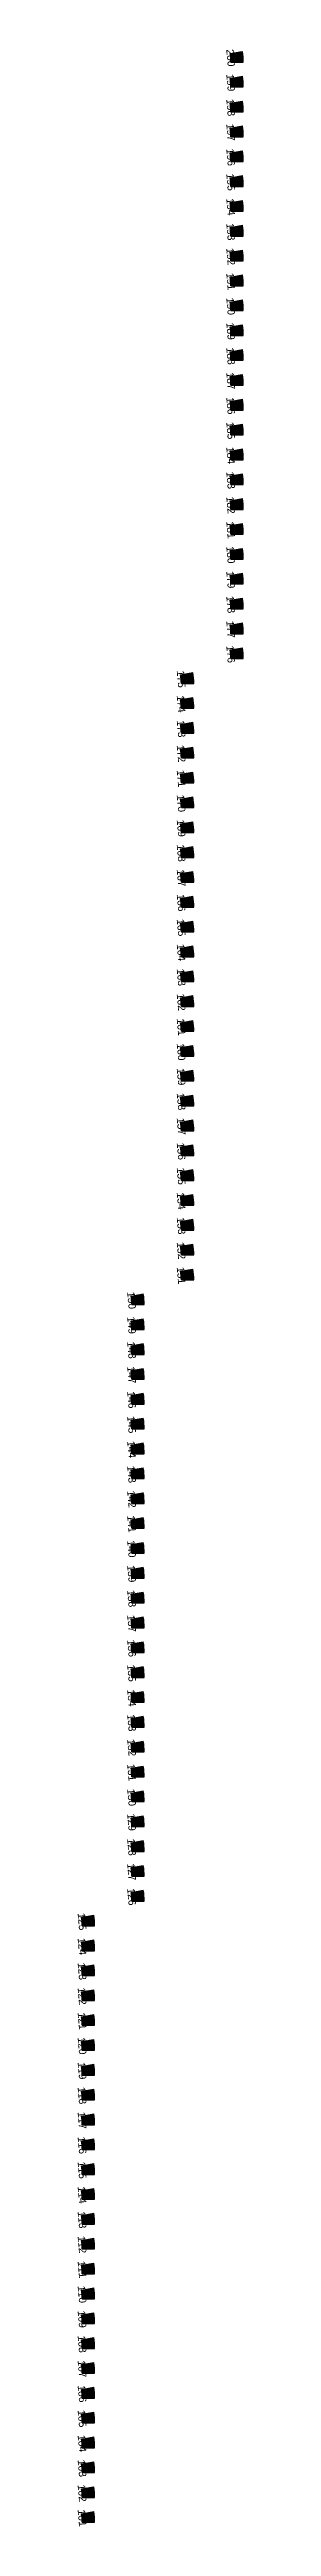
# Model space of a CAD drawing. Extents: x 19 to 246, y 10 to 2565.
# Drawn here: x 119 to 186, y 1018 to 2015 of the extents above; entities that cross this region are included whole.
import ezdxf
from ezdxf.enums import TextEntityAlignment as Align

# ---------------------------------------------------------------- set-up
doc = ezdxf.new("R2010")
doc.units = 0
doc.layers.add('paleta', color=255, linetype='CONTINUOUS')
doc.styles.get("Standard").update_dxf_attribs({"font": 'arial.ttf'})

msp = doc.modelspace()

# ---------------------------------------------------------------- texts
at = {"layer": 'letras', "color": 1}
for s, p in [('200', (180.92, 2011.74)), ('199', (180.92, 2001.74)), ('198', (180.92, 1991.74)), ('197', (180.92, 1981.74)), ('196', (180.92, 1971.74)), ('195', (180.92, 1961.74)), ('194', (180.92, 1951.74)), ('193', (180.92, 1941.74)), ('192', (180.92, 1931.74)), ('191', (180.92, 1921.74)), ('190', (180.92, 1911.74)), ('189', (180.92, 1901.74)), ('188', (180.92, 1891.74)), ('187', (180.92, 1881.74)), ('186', (180.92, 1871.74)), ('185', (180.92, 1861.74)), ('184', (180.92, 1851.74)), ('183', (180.92, 1841.74)), ('182', (180.92, 1831.74)), ('181', (180.92, 1821.74)), ('180', (180.92, 1811.74)), ('179', (180.92, 1801.74)), ('178', (180.92, 1791.74)), ('177', (180.92, 1781.74)), ('176', (180.92, 1771.74)), ('175', (160.92, 1761.74)), ('174', (160.92, 1751.74)), ('173', (160.92, 1741.74)), ('172', (160.92, 1731.74)), ('171', (160.92, 1721.74)), ('170', (160.92, 1711.74)), ('169', (160.92, 1701.74)), ('168', (160.92, 1691.74)), ('167', (160.92, 1681.74)), ('166', (160.92, 1671.74)), ('165', (160.92, 1661.74)), ('164', (160.92, 1651.74)), ('163', (160.92, 1641.74)), ('162', (160.92, 1631.74)), ('161', (160.92, 1621.74)), ('160', (160.92, 1611.74)), ('159', (160.92, 1601.74)), ('158', (160.92, 1591.74)), ('157', (160.92, 1581.74)), ('156', (160.92, 1571.74)), ('155', (160.92, 1561.74)), ('154', (160.92, 1551.74)), ('153', (160.92, 1541.74)), ('152', (160.92, 1531.74)), ('151', (160.92, 1521.74)), ('150', (140.92, 1511.74)), ('149', (140.92, 1501.74)), ('148', (140.92, 1491.74)), ('147', (140.92, 1481.74)), ('146', (140.92, 1471.74)), ('145', (140.92, 1461.74)), ('144', (140.92, 1451.74)), ('143', (140.92, 1441.74)), ('142', (140.92, 1431.74)), ('141', (140.92, 1421.74)), ('140', (140.92, 1411.74)), ('139', (140.92, 1401.74)), ('138', (140.92, 1391.74)), ('137', (140.92, 1381.74)), ('136', (140.92, 1371.74)), ('135', (140.92, 1361.74)), ('134', (140.92, 1351.74)), ('133', (140.92, 1341.74)), ('132', (140.92, 1331.74)), ('131', (140.92, 1321.74)), ('130', (140.92, 1311.74)), ('129', (140.92, 1301.74)), ('128', (140.92, 1291.74)), ('127', (140.92, 1281.74)), ('126', (140.92, 1271.74)), ('125', (120.92, 1261.74)), ('124', (120.92, 1251.74)), ('123', (120.92, 1241.74)), ('122', (120.92, 1231.74)), ('121', (120.92, 1221.74)), ('120', (120.92, 1211.74)), ('119', (120.92, 1201.74)), ('118', (120.92, 1191.74)), ('117', (120.92, 1181.74)), ('116', (120.92, 1171.74)), ('115', (120.92, 1161.74)), ('114', (120.92, 1151.74)), ('113', (120.92, 1141.74)), ('112', (120.92, 1131.74)), ('111', (120.92, 1121.74)), ('110', (120.92, 1111.74)), ('109', (120.92, 1101.74)), ('108', (120.92, 1091.74)), ('107', (120.92, 1081.74)), ('106', (120.92, 1071.74)), ('105', (120.92, 1061.74)), ('104', (120.92, 1051.74)), ('103', (120.92, 1041.74)), ('102', (120.92, 1031.74)), ('101', (120.92, 1021.74))]:
    msp.add_text(s, height=3, rotation=275, dxfattribs=at).set_placement(p, align=Align.MIDDLE_CENTER)

# ---------------------------------------------------------------- linework, layer by layer
at = {"layer": 'paleta', "color": 200}
for p, q in [((180.7, 2013.47), (185.62, 2014.34)), ((181, 2010), (186, 2010))]:
    msp.add_line(p, q, dxfattribs=at)
at = {"layer": 'paleta', "color": 199}
for p, q in [((180.7, 2003.47), (185.62, 2004.34)), ((181, 2000), (186, 2000))]:
    msp.add_line(p, q, dxfattribs=at)
at = {"layer": 'paleta', "color": 198}
for p, q in [((180.7, 1993.47), (185.62, 1994.34)), ((181, 1990), (186, 1990))]:
    msp.add_line(p, q, dxfattribs=at)
at = {"layer": 'paleta', "color": 197}
for p, q in [((180.7, 1983.47), (185.62, 1984.34)), ((181, 1980), (186, 1980))]:
    msp.add_line(p, q, dxfattribs=at)
at = {"layer": 'paleta', "color": 196}
for p, q in [((180.7, 1973.47), (185.62, 1974.34)), ((181, 1970), (186, 1970))]:
    msp.add_line(p, q, dxfattribs=at)
at = {"layer": 'paleta', "color": 195}
for p, q in [((180.7, 1963.47), (185.62, 1964.34)), ((181, 1960), (186, 1960))]:
    msp.add_line(p, q, dxfattribs=at)
at = {"layer": 'paleta', "color": 194}
for p, q in [((180.7, 1953.47), (185.62, 1954.34)), ((181, 1950), (186, 1950))]:
    msp.add_line(p, q, dxfattribs=at)
at = {"layer": 'paleta', "color": 193}
for p, q in [((180.7, 1943.47), (185.62, 1944.34)), ((181, 1940), (186, 1940))]:
    msp.add_line(p, q, dxfattribs=at)
at = {"layer": 'paleta', "color": 192}
for p, q in [((180.7, 1933.47), (185.62, 1934.34)), ((181, 1930), (186, 1930))]:
    msp.add_line(p, q, dxfattribs=at)
at = {"layer": 'paleta', "color": 191}
for p, q in [((180.7, 1923.47), (185.62, 1924.34)), ((181, 1920), (186, 1920))]:
    msp.add_line(p, q, dxfattribs=at)
at = {"layer": 'paleta', "color": 190}
for p, q in [((180.7, 1913.47), (185.62, 1914.34)), ((181, 1910), (186, 1910))]:
    msp.add_line(p, q, dxfattribs=at)
at = {"layer": 'paleta', "color": 189}
for p, q in [((180.7, 1903.47), (185.62, 1904.34)), ((181, 1900), (186, 1900))]:
    msp.add_line(p, q, dxfattribs=at)
at = {"layer": 'paleta', "color": 188}
for p, q in [((180.7, 1893.47), (185.62, 1894.34)), ((181, 1890), (186, 1890))]:
    msp.add_line(p, q, dxfattribs=at)
at = {"layer": 'paleta', "color": 187}
for p, q in [((180.7, 1883.47), (185.62, 1884.34)), ((181, 1880), (186, 1880))]:
    msp.add_line(p, q, dxfattribs=at)
at = {"layer": 'paleta', "color": 186}
for p, q in [((180.7, 1873.47), (185.62, 1874.34)), ((181, 1870), (186, 1870))]:
    msp.add_line(p, q, dxfattribs=at)
at = {"layer": 'paleta', "color": 185}
for p, q in [((180.7, 1863.47), (185.62, 1864.34)), ((181, 1860), (186, 1860))]:
    msp.add_line(p, q, dxfattribs=at)
at = {"layer": 'paleta', "color": 184}
for p, q in [((180.7, 1853.47), (185.62, 1854.34)), ((181, 1850), (186, 1850))]:
    msp.add_line(p, q, dxfattribs=at)
at = {"layer": 'paleta', "color": 183}
for p, q in [((180.7, 1843.47), (185.62, 1844.34)), ((181, 1840), (186, 1840))]:
    msp.add_line(p, q, dxfattribs=at)
at = {"layer": 'paleta', "color": 182}
for p, q in [((180.7, 1833.47), (185.62, 1834.34)), ((181, 1830), (186, 1830))]:
    msp.add_line(p, q, dxfattribs=at)
at = {"layer": 'paleta', "color": 181}
for p, q in [((180.7, 1823.47), (185.62, 1824.34)), ((181, 1820), (186, 1820))]:
    msp.add_line(p, q, dxfattribs=at)
at = {"layer": 'paleta', "color": 180}
for p, q in [((180.7, 1813.47), (185.62, 1814.34)), ((181, 1810), (186, 1810))]:
    msp.add_line(p, q, dxfattribs=at)
at = {"layer": 'paleta', "color": 179}
for p, q in [((180.7, 1803.47), (185.62, 1804.34)), ((181, 1800), (186, 1800))]:
    msp.add_line(p, q, dxfattribs=at)
at = {"layer": 'paleta', "color": 178}
for p, q in [((180.7, 1793.47), (185.62, 1794.34)), ((181, 1790), (186, 1790))]:
    msp.add_line(p, q, dxfattribs=at)
at = {"layer": 'paleta', "color": 177}
for p, q in [((180.7, 1783.47), (185.62, 1784.34)), ((181, 1780), (186, 1780))]:
    msp.add_line(p, q, dxfattribs=at)
at = {"layer": 'paleta', "color": 176}
for p, q in [((180.7, 1773.47), (185.62, 1774.34)), ((181, 1770), (186, 1770))]:
    msp.add_line(p, q, dxfattribs=at)
at = {"layer": 'paleta', "color": 175}
for p, q in [((160.7, 1763.47), (165.62, 1764.34)), ((161, 1760), (166, 1760))]:
    msp.add_line(p, q, dxfattribs=at)
at = {"layer": 'paleta', "color": 174}
for p, q in [((160.7, 1753.47), (165.62, 1754.34)), ((161, 1750), (166, 1750))]:
    msp.add_line(p, q, dxfattribs=at)
at = {"layer": 'paleta', "color": 173}
for p, q in [((160.7, 1743.47), (165.62, 1744.34)), ((161, 1740), (166, 1740))]:
    msp.add_line(p, q, dxfattribs=at)
at = {"layer": 'paleta', "color": 172}
for p, q in [((160.7, 1733.47), (165.62, 1734.34)), ((161, 1730), (166, 1730))]:
    msp.add_line(p, q, dxfattribs=at)
at = {"layer": 'paleta', "color": 171}
for p, q in [((160.7, 1723.47), (165.62, 1724.34)), ((161, 1720), (166, 1720))]:
    msp.add_line(p, q, dxfattribs=at)
at = {"layer": 'paleta', "color": 170}
for p, q in [((160.7, 1713.47), (165.62, 1714.34)), ((161, 1710), (166, 1710))]:
    msp.add_line(p, q, dxfattribs=at)
at = {"layer": 'paleta', "color": 169}
for p, q in [((160.7, 1703.47), (165.62, 1704.34)), ((161, 1700), (166, 1700))]:
    msp.add_line(p, q, dxfattribs=at)
at = {"layer": 'paleta', "color": 168}
for p, q in [((160.7, 1693.47), (165.62, 1694.34)), ((161, 1690), (166, 1690))]:
    msp.add_line(p, q, dxfattribs=at)
at = {"layer": 'paleta', "color": 167}
for p, q in [((160.7, 1683.47), (165.62, 1684.34)), ((161, 1680), (166, 1680))]:
    msp.add_line(p, q, dxfattribs=at)
at = {"layer": 'paleta', "color": 166}
for p, q in [((160.7, 1673.47), (165.62, 1674.34)), ((161, 1670), (166, 1670))]:
    msp.add_line(p, q, dxfattribs=at)
at = {"layer": 'paleta', "color": 165}
for p, q in [((160.7, 1663.47), (165.62, 1664.34)), ((161, 1660), (166, 1660))]:
    msp.add_line(p, q, dxfattribs=at)
at = {"layer": 'paleta', "color": 164}
for p, q in [((160.7, 1653.47), (165.62, 1654.34)), ((161, 1650), (166, 1650))]:
    msp.add_line(p, q, dxfattribs=at)
at = {"layer": 'paleta', "color": 163}
for p, q in [((160.7, 1643.47), (165.62, 1644.34)), ((161, 1640), (166, 1640))]:
    msp.add_line(p, q, dxfattribs=at)
at = {"layer": 'paleta', "color": 162}
for p, q in [((160.7, 1633.47), (165.62, 1634.34)), ((161, 1630), (166, 1630))]:
    msp.add_line(p, q, dxfattribs=at)
at = {"layer": 'paleta', "color": 161}
for p, q in [((160.7, 1623.47), (165.62, 1624.34)), ((161, 1620), (166, 1620))]:
    msp.add_line(p, q, dxfattribs=at)
at = {"layer": 'paleta', "color": 160}
for p, q in [((160.7, 1613.47), (165.62, 1614.34)), ((161, 1610), (166, 1610))]:
    msp.add_line(p, q, dxfattribs=at)
at = {"layer": 'paleta', "color": 159}
for p, q in [((160.7, 1603.47), (165.62, 1604.34)), ((161, 1600), (166, 1600))]:
    msp.add_line(p, q, dxfattribs=at)
at = {"layer": 'paleta', "color": 158}
for p, q in [((160.7, 1593.47), (165.62, 1594.34)), ((161, 1590), (166, 1590))]:
    msp.add_line(p, q, dxfattribs=at)
at = {"layer": 'paleta', "color": 157}
for p, q in [((160.7, 1583.47), (165.62, 1584.34)), ((161, 1580), (166, 1580))]:
    msp.add_line(p, q, dxfattribs=at)
at = {"layer": 'paleta', "color": 156}
for p, q in [((160.7, 1573.47), (165.62, 1574.34)), ((161, 1570), (166, 1570))]:
    msp.add_line(p, q, dxfattribs=at)
at = {"layer": 'paleta', "color": 155}
for p, q in [((160.7, 1563.47), (165.62, 1564.34)), ((161, 1560), (166, 1560))]:
    msp.add_line(p, q, dxfattribs=at)
at = {"layer": 'paleta', "color": 154}
for p, q in [((160.7, 1553.47), (165.62, 1554.34)), ((161, 1550), (166, 1550))]:
    msp.add_line(p, q, dxfattribs=at)
at = {"layer": 'paleta', "color": 153}
for p, q in [((160.7, 1543.47), (165.62, 1544.34)), ((161, 1540), (166, 1540))]:
    msp.add_line(p, q, dxfattribs=at)
at = {"layer": 'paleta', "color": 152}
for p, q in [((160.7, 1533.47), (165.62, 1534.34)), ((161, 1530), (166, 1530))]:
    msp.add_line(p, q, dxfattribs=at)
at = {"layer": 'paleta', "color": 151}
for p, q in [((160.7, 1523.47), (165.62, 1524.34)), ((161, 1520), (166, 1520))]:
    msp.add_line(p, q, dxfattribs=at)
at = {"layer": 'paleta', "color": 150}
for p, q in [((140.7, 1513.47), (145.62, 1514.34)), ((141, 1510), (146, 1510))]:
    msp.add_line(p, q, dxfattribs=at)
at = {"layer": 'paleta', "color": 149}
for p, q in [((140.7, 1503.47), (145.62, 1504.34)), ((141, 1500), (146, 1500))]:
    msp.add_line(p, q, dxfattribs=at)
at = {"layer": 'paleta', "color": 148}
for p, q in [((140.7, 1493.47), (145.62, 1494.34)), ((141, 1490), (146, 1490))]:
    msp.add_line(p, q, dxfattribs=at)
at = {"layer": 'paleta', "color": 147}
for p, q in [((140.7, 1483.47), (145.62, 1484.34)), ((141, 1480), (146, 1480))]:
    msp.add_line(p, q, dxfattribs=at)
at = {"layer": 'paleta', "color": 146}
for p, q in [((140.7, 1473.47), (145.62, 1474.34)), ((141, 1470), (146, 1470))]:
    msp.add_line(p, q, dxfattribs=at)
at = {"layer": 'paleta', "color": 145}
for p, q in [((140.7, 1463.47), (145.62, 1464.34)), ((141, 1460), (146, 1460))]:
    msp.add_line(p, q, dxfattribs=at)
at = {"layer": 'paleta', "color": 144}
for p, q in [((140.7, 1453.47), (145.62, 1454.34)), ((141, 1450), (146, 1450))]:
    msp.add_line(p, q, dxfattribs=at)
at = {"layer": 'paleta', "color": 143}
for p, q in [((140.7, 1443.47), (145.62, 1444.34)), ((141, 1440), (146, 1440))]:
    msp.add_line(p, q, dxfattribs=at)
at = {"layer": 'paleta', "color": 142}
for p, q in [((140.7, 1433.47), (145.62, 1434.34)), ((141, 1430), (146, 1430))]:
    msp.add_line(p, q, dxfattribs=at)
at = {"layer": 'paleta', "color": 141}
for p, q in [((140.7, 1423.47), (145.62, 1424.34)), ((141, 1420), (146, 1420))]:
    msp.add_line(p, q, dxfattribs=at)
at = {"layer": 'paleta', "color": 140}
for p, q in [((140.7, 1413.47), (145.62, 1414.34)), ((141, 1410), (146, 1410))]:
    msp.add_line(p, q, dxfattribs=at)
at = {"layer": 'paleta', "color": 139}
for p, q in [((140.7, 1403.47), (145.62, 1404.34)), ((141, 1400), (146, 1400))]:
    msp.add_line(p, q, dxfattribs=at)
at = {"layer": 'paleta', "color": 138}
for p, q in [((140.7, 1393.47), (145.62, 1394.34)), ((141, 1390), (146, 1390))]:
    msp.add_line(p, q, dxfattribs=at)
at = {"layer": 'paleta', "color": 137}
for p, q in [((140.7, 1383.47), (145.62, 1384.34)), ((141, 1380), (146, 1380))]:
    msp.add_line(p, q, dxfattribs=at)
at = {"layer": 'paleta', "color": 136}
for p, q in [((140.7, 1373.47), (145.62, 1374.34)), ((141, 1370), (146, 1370))]:
    msp.add_line(p, q, dxfattribs=at)
at = {"layer": 'paleta', "color": 135}
for p, q in [((140.7, 1363.47), (145.62, 1364.34)), ((141, 1360), (146, 1360))]:
    msp.add_line(p, q, dxfattribs=at)
at = {"layer": 'paleta', "color": 134}
for p, q in [((140.7, 1353.47), (145.62, 1354.34)), ((141, 1350), (146, 1350))]:
    msp.add_line(p, q, dxfattribs=at)
at = {"layer": 'paleta', "color": 133}
for p, q in [((140.7, 1343.47), (145.62, 1344.34)), ((141, 1340), (146, 1340))]:
    msp.add_line(p, q, dxfattribs=at)
at = {"layer": 'paleta', "color": 132}
for p, q in [((140.7, 1333.47), (145.62, 1334.34)), ((141, 1330), (146, 1330))]:
    msp.add_line(p, q, dxfattribs=at)
at = {"layer": 'paleta', "color": 131}
for p, q in [((140.7, 1323.47), (145.62, 1324.34)), ((141, 1320), (146, 1320))]:
    msp.add_line(p, q, dxfattribs=at)
at = {"layer": 'paleta', "color": 130}
for p, q in [((140.7, 1313.47), (145.62, 1314.34)), ((141, 1310), (146, 1310))]:
    msp.add_line(p, q, dxfattribs=at)
at = {"layer": 'paleta', "color": 129}
for p, q in [((140.7, 1303.47), (145.62, 1304.34)), ((141, 1300), (146, 1300))]:
    msp.add_line(p, q, dxfattribs=at)
at = {"layer": 'paleta', "color": 128}
for p, q in [((140.7, 1293.47), (145.62, 1294.34)), ((141, 1290), (146, 1290))]:
    msp.add_line(p, q, dxfattribs=at)
at = {"layer": 'paleta', "color": 127}
for p, q in [((140.7, 1283.47), (145.62, 1284.34)), ((141, 1280), (146, 1280))]:
    msp.add_line(p, q, dxfattribs=at)
at = {"layer": 'paleta', "color": 126}
for p, q in [((140.7, 1273.47), (145.62, 1274.34)), ((141, 1270), (146, 1270))]:
    msp.add_line(p, q, dxfattribs=at)
at = {"layer": 'paleta', "color": 125}
for p, q in [((120.7, 1263.47), (125.62, 1264.34)), ((121, 1260), (126, 1260))]:
    msp.add_line(p, q, dxfattribs=at)
at = {"layer": 'paleta', "color": 124}
for p, q in [((120.7, 1253.47), (125.62, 1254.34)), ((121, 1250), (126, 1250))]:
    msp.add_line(p, q, dxfattribs=at)
at = {"layer": 'paleta', "color": 123}
for p, q in [((120.7, 1243.47), (125.62, 1244.34)), ((121, 1240), (126, 1240))]:
    msp.add_line(p, q, dxfattribs=at)
at = {"layer": 'paleta', "color": 122}
for p, q in [((120.7, 1233.47), (125.62, 1234.34)), ((121, 1230), (126, 1230))]:
    msp.add_line(p, q, dxfattribs=at)
at = {"layer": 'paleta', "color": 121}
for p, q in [((120.7, 1223.47), (125.62, 1224.34)), ((121, 1220), (126, 1220))]:
    msp.add_line(p, q, dxfattribs=at)
at = {"layer": 'paleta', "color": 120}
for p, q in [((120.7, 1213.47), (125.62, 1214.34)), ((121, 1210), (126, 1210))]:
    msp.add_line(p, q, dxfattribs=at)
at = {"layer": 'paleta', "color": 119}
for p, q in [((120.7, 1203.47), (125.62, 1204.34)), ((121, 1200), (126, 1200))]:
    msp.add_line(p, q, dxfattribs=at)
at = {"layer": 'paleta', "color": 118}
for p, q in [((120.7, 1193.47), (125.62, 1194.34)), ((121, 1190), (126, 1190))]:
    msp.add_line(p, q, dxfattribs=at)
at = {"layer": 'paleta', "color": 117}
for p, q in [((120.7, 1183.47), (125.62, 1184.34)), ((121, 1180), (126, 1180))]:
    msp.add_line(p, q, dxfattribs=at)
at = {"layer": 'paleta', "color": 116}
for p, q in [((120.7, 1173.47), (125.62, 1174.34)), ((121, 1170), (126, 1170))]:
    msp.add_line(p, q, dxfattribs=at)
at = {"layer": 'paleta', "color": 115}
for p, q in [((120.7, 1163.47), (125.62, 1164.34)), ((121, 1160), (126, 1160))]:
    msp.add_line(p, q, dxfattribs=at)
at = {"layer": 'paleta', "color": 114}
for p, q in [((120.7, 1153.47), (125.62, 1154.34)), ((121, 1150), (126, 1150))]:
    msp.add_line(p, q, dxfattribs=at)
at = {"layer": 'paleta', "color": 113}
for p, q in [((120.7, 1143.47), (125.62, 1144.34)), ((121, 1140), (126, 1140))]:
    msp.add_line(p, q, dxfattribs=at)
at = {"layer": 'paleta', "color": 112}
for p, q in [((120.7, 1133.47), (125.62, 1134.34)), ((121, 1130), (126, 1130))]:
    msp.add_line(p, q, dxfattribs=at)
at = {"layer": 'paleta', "color": 111}
for p, q in [((120.7, 1123.47), (125.62, 1124.34)), ((121, 1120), (126, 1120))]:
    msp.add_line(p, q, dxfattribs=at)
at = {"layer": 'paleta', "color": 110}
for p, q in [((120.7, 1113.47), (125.62, 1114.34)), ((121, 1110), (126, 1110))]:
    msp.add_line(p, q, dxfattribs=at)
at = {"layer": 'paleta', "color": 109}
for p, q in [((120.7, 1103.47), (125.62, 1104.34)), ((121, 1100), (126, 1100))]:
    msp.add_line(p, q, dxfattribs=at)
at = {"layer": 'paleta', "color": 108}
for p, q in [((120.7, 1093.47), (125.62, 1094.34)), ((121, 1090), (126, 1090))]:
    msp.add_line(p, q, dxfattribs=at)
at = {"layer": 'paleta', "color": 107}
for p, q in [((120.7, 1083.47), (125.62, 1084.34)), ((121, 1080), (126, 1080))]:
    msp.add_line(p, q, dxfattribs=at)
at = {"layer": 'paleta', "color": 106}
for p, q in [((120.7, 1073.47), (125.62, 1074.34)), ((121, 1070), (126, 1070))]:
    msp.add_line(p, q, dxfattribs=at)
at = {"layer": 'paleta', "color": 105}
for p, q in [((120.7, 1063.47), (125.62, 1064.34)), ((121, 1060), (126, 1060))]:
    msp.add_line(p, q, dxfattribs=at)
at = {"layer": 'paleta', "color": 104}
for p, q in [((120.7, 1053.47), (125.62, 1054.34)), ((121, 1050), (126, 1050))]:
    msp.add_line(p, q, dxfattribs=at)
at = {"layer": 'paleta', "color": 103}
for p, q in [((120.7, 1043.47), (125.62, 1044.34)), ((121, 1040), (126, 1040))]:
    msp.add_line(p, q, dxfattribs=at)
at = {"layer": 'paleta', "color": 102}
for p, q in [((120.7, 1033.47), (125.62, 1034.34)), ((121, 1030), (126, 1030))]:
    msp.add_line(p, q, dxfattribs=at)
at = {"layer": 'paleta', "color": 101}
for p, q in [((120.7, 1023.47), (125.62, 1024.34)), ((121, 1020), (126, 1020))]:
    msp.add_line(p, q, dxfattribs=at)
at = {"layer": 'paleta', "color": 200}
for radius in [20, 20, 20.1, 20.2, 20.3, 20.4, 20.5, 20.6, 20.7, 20.8, 21, 21.1, 21.2, 21.3, 21.4, 21.5, 21.6, 21.7, 21.8, 22, 22.1, 22.2, 22.3, 22.4, 22.5, 22.6, 22.7, 22.8, 23, 23.1, 23.2, 23.3, 23.4, 23.5, 23.6, 23.7, 23.8, 24, 24.1, 24.2, 24.3, 24.4, 24.5, 24.6, 24.7, 24.8, 25]:
    msp.add_arc((161, 2010), radius, 360, 10, dxfattribs=at)
at = {"layer": 'paleta', "color": 199}
for radius in [20, 20, 20.1, 20.2, 20.3, 20.4, 20.5, 20.6, 20.7, 20.8, 21, 21.1, 21.2, 21.3, 21.4, 21.5, 21.6, 21.7, 21.8, 22, 22.1, 22.2, 22.3, 22.4, 22.5, 22.6, 22.7, 22.8, 23, 23.1, 23.2, 23.3, 23.4, 23.5, 23.6, 23.7, 23.8, 24, 24.1, 24.2, 24.3, 24.4, 24.5, 24.6, 24.7, 24.8, 25]:
    msp.add_arc((161, 2000), radius, 360, 10, dxfattribs=at)
at = {"layer": 'paleta', "color": 198}
for radius in [20, 20, 20.1, 20.2, 20.3, 20.4, 20.5, 20.6, 20.7, 20.8, 21, 21.1, 21.2, 21.3, 21.4, 21.5, 21.6, 21.7, 21.8, 22, 22.1, 22.2, 22.3, 22.4, 22.5, 22.6, 22.7, 22.8, 23, 23.1, 23.2, 23.3, 23.4, 23.5, 23.6, 23.7, 23.8, 24, 24.1, 24.2, 24.3, 24.4, 24.5, 24.6, 24.7, 24.8, 25]:
    msp.add_arc((161, 1990), radius, 360, 10, dxfattribs=at)
at = {"layer": 'paleta', "color": 197}
for radius in [20.2, 20.3, 20.4, 20.5, 20.6, 20.7, 20.8, 21, 21.1, 21.2, 21.3, 21.4, 21.5, 21.6, 21.7, 21.8, 22, 22.1, 22.2, 22.3, 22.4, 22.5, 22.6, 22.7, 22.8, 23, 23.1, 23.2, 23.3, 23.4, 23.5, 23.6, 23.7, 23.8, 24, 24.1, 24.2, 24.3, 24.4, 24.5, 24.6, 24.7, 24.8, 25, 20, 20, 20.1]:
    msp.add_arc((161, 1980), radius, 360, 10, dxfattribs=at)
at = {"layer": 'paleta', "color": 196}
for radius in [20.4, 20.5, 20.6, 20.7, 20.8, 21, 21.1, 21.2, 21.3, 21.4, 21.5, 21.6, 21.7, 21.8, 22, 22.1, 22.2, 22.3, 22.4, 22.5, 22.6, 22.7, 22.8, 23, 23.1, 23.2, 23.3, 23.4, 23.5, 23.6, 23.7, 23.8, 24, 24.1, 24.2, 24.3, 24.4, 24.5, 24.6, 24.7, 24.8, 25, 20, 20, 20.1, 20.2, 20.3]:
    msp.add_arc((161, 1970), radius, 360, 10, dxfattribs=at)
at = {"layer": 'paleta', "color": 195}
for radius in [20.6, 20.7, 20.8, 21, 21.1, 21.2, 21.3, 21.4, 21.5, 21.6, 21.7, 21.8, 22, 22.1, 22.2, 22.3, 22.4, 22.5, 22.6, 22.7, 22.8, 23, 23.1, 23.2, 23.3, 23.4, 23.5, 23.6, 23.7, 23.8, 24, 24.1, 24.2, 24.3, 24.4, 24.5, 24.6, 24.7, 24.8, 25, 20, 20, 20.1, 20.2, 20.3, 20.4, 20.5]:
    msp.add_arc((161, 1960), radius, 360, 10, dxfattribs=at)
at = {"layer": 'paleta', "color": 194}
for radius in [20.7, 20.8, 21, 21.1, 21.2, 21.3, 21.4, 21.5, 21.6, 21.7, 21.8, 22, 22.1, 22.2, 22.3, 22.4, 22.5, 22.6, 22.7, 22.8, 23, 23.1, 23.2, 23.3, 23.4, 23.5, 23.6, 23.7, 23.8, 24, 24.1, 24.2, 24.3, 24.4, 24.5, 24.6, 24.7, 24.8, 25, 20, 20, 20.1, 20.2, 20.3, 20.4, 20.5, 20.6]:
    msp.add_arc((161, 1950), radius, 360, 10, dxfattribs=at)
at = {"layer": 'paleta', "color": 193}
for radius in [21, 21.1, 21.2, 21.3, 21.4, 21.5, 21.6, 21.7, 21.8, 22, 22.1, 22.2, 22.3, 22.4, 22.5, 22.6, 22.7, 22.8, 23, 23.1, 23.2, 23.3, 23.4, 23.5, 23.6, 23.7, 23.8, 24, 24.1, 24.2, 24.3, 24.4, 24.5, 24.6, 24.7, 24.8, 25, 20, 20, 20.1, 20.2, 20.3, 20.4, 20.5, 20.6, 20.7, 20.8]:
    msp.add_arc((161, 1940), radius, 360, 10, dxfattribs=at)
at = {"layer": 'paleta', "color": 192}
for radius in [21.1, 21.2, 21.3, 21.4, 21.5, 21.6, 21.7, 21.8, 22, 22.1, 22.2, 22.3, 22.4, 22.5, 22.6, 22.7, 22.8, 23, 23.1, 23.2, 23.3, 23.4, 23.5, 23.6, 23.7, 23.8, 24, 24.1, 24.2, 24.3, 24.4, 24.5, 24.6, 24.7, 24.8, 25, 20, 20, 20.1, 20.2, 20.3, 20.4, 20.5, 20.6, 20.7, 20.8, 21]:
    msp.add_arc((161, 1930), radius, 360, 10, dxfattribs=at)
at = {"layer": 'paleta', "color": 191}
for radius in [21.3, 21.4, 21.5, 21.6, 21.7, 21.8, 22, 22.1, 22.2, 22.3, 22.4, 22.5, 22.6, 22.7, 22.8, 23, 23.1, 23.2, 23.3, 23.4, 23.5, 23.6, 23.7, 23.8, 24, 24.1, 24.2, 24.3, 24.4, 24.5, 24.6, 24.7, 24.8, 25, 20, 20, 20.1, 20.2, 20.3, 20.4, 20.5, 20.6, 20.7, 20.8, 21, 21.1, 21.2]:
    msp.add_arc((161, 1920), radius, 360, 10, dxfattribs=at)
at = {"layer": 'paleta', "color": 190}
for radius in [21.5, 21.6, 21.7, 21.8, 22, 22.1, 22.2, 22.3, 22.4, 22.5, 22.6, 22.7, 22.8, 23, 23.1, 23.2, 23.3, 23.4, 23.5, 23.6, 23.7, 23.8, 24, 24.1, 24.2, 24.3, 24.4, 24.5, 24.6, 24.7, 24.8, 25, 20, 20, 20.1, 20.2, 20.3, 20.4, 20.5, 20.6, 20.7, 20.8, 21, 21.1, 21.2, 21.3, 21.4]:
    msp.add_arc((161, 1910), radius, 360, 10, dxfattribs=at)
at = {"layer": 'paleta', "color": 189}
for radius in [21.7, 21.8, 22, 22.1, 22.2, 22.3, 22.4, 22.5, 22.6, 22.7, 22.8, 23, 23.1, 23.2, 23.3, 23.4, 23.5, 23.6, 23.7, 23.8, 24, 24.1, 24.2, 24.3, 24.4, 24.5, 24.6, 24.7, 24.8, 25, 20, 20, 20.1, 20.2, 20.3, 20.4, 20.5, 20.6, 20.7, 20.8, 21, 21.1, 21.2, 21.3, 21.4, 21.5, 21.6]:
    msp.add_arc((161, 1900), radius, 360, 10, dxfattribs=at)
at = {"layer": 'paleta', "color": 188}
for radius in [22, 22.1, 22.2, 22.3, 22.4, 22.5, 22.6, 22.7, 22.8, 23, 23.1, 23.2, 23.3, 23.4, 23.5, 23.6, 23.7, 23.8, 24, 24.1, 24.2, 24.3, 24.4, 24.5, 24.6, 24.7, 24.8, 25, 20, 20, 20.1, 20.2, 20.3, 20.4, 20.5, 20.6, 20.7, 20.8, 21, 21.1, 21.2, 21.3, 21.4, 21.5, 21.6, 21.7, 21.8]:
    msp.add_arc((161, 1890), radius, 360, 10, dxfattribs=at)
at = {"layer": 'paleta', "color": 187}
for radius in [22.1, 22.2, 22.3, 22.4, 22.5, 22.6, 22.7, 22.8, 23, 23.1, 23.2, 23.3, 23.4, 23.5, 23.6, 23.7, 23.8, 24, 24.1, 24.2, 24.3, 24.4, 24.5, 24.6, 24.7, 24.8, 25, 20, 20, 20.1, 20.2, 20.3, 20.4, 20.5, 20.6, 20.7, 20.8, 21, 21.1, 21.2, 21.3, 21.4, 21.5, 21.6, 21.7, 21.8, 22]:
    msp.add_arc((161, 1880), radius, 360, 10, dxfattribs=at)
at = {"layer": 'paleta', "color": 186}
for radius in [22.3, 22.4, 22.5, 22.6, 22.7, 22.8, 23, 23.1, 23.2, 23.3, 23.4, 23.5, 23.6, 23.7, 23.8, 24, 24.1, 24.2, 24.3, 24.4, 24.5, 24.6, 24.7, 24.8, 25, 20, 20, 20.1, 20.2, 20.3, 20.4, 20.5, 20.6, 20.7, 20.8, 21, 21.1, 21.2, 21.3, 21.4, 21.5, 21.6, 21.7, 21.8, 22, 22.1, 22.2]:
    msp.add_arc((161, 1870), radius, 360, 10, dxfattribs=at)
at = {"layer": 'paleta', "color": 185}
for radius in [22.4, 22.5, 22.6, 22.7, 22.8, 23, 23.1, 23.2, 23.3, 23.4, 23.5, 23.6, 23.7, 23.8, 24, 24.1, 24.2, 24.3, 24.4, 24.5, 24.6, 24.7, 24.8, 25, 20, 20, 20.1, 20.2, 20.3, 20.4, 20.5, 20.6, 20.7, 20.8, 21, 21.1, 21.2, 21.3, 21.4, 21.5, 21.6, 21.7, 21.8, 22, 22.1, 22.2, 22.3]:
    msp.add_arc((161, 1860), radius, 360, 10, dxfattribs=at)
at = {"layer": 'paleta', "color": 184}
for radius in [22.6, 22.7, 22.8, 23, 23.1, 23.2, 23.3, 23.4, 23.5, 23.6, 23.7, 23.8, 24, 24.1, 24.2, 24.3, 24.4, 24.5, 24.6, 24.7, 24.8, 25, 20, 20, 20.1, 20.2, 20.3, 20.4, 20.5, 20.6, 20.7, 20.8, 21, 21.1, 21.2, 21.3, 21.4, 21.5, 21.6, 21.7, 21.8, 22, 22.1, 22.2, 22.3, 22.4, 22.5]:
    msp.add_arc((161, 1850), radius, 360, 10, dxfattribs=at)
at = {"layer": 'paleta', "color": 183}
for radius in [22.8, 23, 23.1, 23.2, 23.3, 23.4, 23.5, 23.6, 23.7, 23.8, 24, 24.1, 24.2, 24.3, 24.4, 24.5, 24.6, 24.7, 24.8, 25, 20, 20, 20.1, 20.2, 20.3, 20.4, 20.5, 20.6, 20.7, 20.8, 21, 21.1, 21.2, 21.3, 21.4, 21.5, 21.6, 21.7, 21.8, 22, 22.1, 22.2, 22.3, 22.4, 22.5, 22.6, 22.7]:
    msp.add_arc((161, 1840), radius, 360, 10, dxfattribs=at)
at = {"layer": 'paleta', "color": 182}
for radius in [23, 23.1, 23.2, 23.3, 23.4, 23.5, 23.6, 23.7, 23.8, 24, 24.1, 24.2, 24.3, 24.4, 24.5, 24.6, 24.7, 24.8, 25, 20, 20, 20.1, 20.2, 20.3, 20.4, 20.5, 20.6, 20.7, 20.8, 21, 21.1, 21.2, 21.3, 21.4, 21.5, 21.6, 21.7, 21.8, 22, 22.1, 22.2, 22.3, 22.4, 22.5, 22.6, 22.7, 22.8]:
    msp.add_arc((161, 1830), radius, 360, 10, dxfattribs=at)
at = {"layer": 'paleta', "color": 181}
for radius in [23.2, 23.3, 23.4, 23.5, 23.6, 23.7, 23.8, 24, 24.1, 24.2, 24.3, 24.4, 24.5, 24.6, 24.7, 24.8, 25, 20, 20, 20.1, 20.2, 20.3, 20.4, 20.5, 20.6, 20.7, 20.8, 21, 21.1, 21.2, 21.3, 21.4, 21.5, 21.6, 21.7, 21.8, 22, 22.1, 22.2, 22.3, 22.4, 22.5, 22.6, 22.7, 22.8, 23, 23.1]:
    msp.add_arc((161, 1820), radius, 360, 10, dxfattribs=at)
at = {"layer": 'paleta', "color": 180}
for radius in [23.4, 23.5, 23.6, 23.7, 23.8, 24, 24.1, 24.2, 24.3, 24.4, 24.5, 24.6, 24.7, 24.8, 25, 20, 20, 20.1, 20.2, 20.3, 20.4, 20.5, 20.6, 20.7, 20.8, 21, 21.1, 21.2, 21.3, 21.4, 21.5, 21.6, 21.7, 21.8, 22, 22.1, 22.2, 22.3, 22.4, 22.5, 22.6, 22.7, 22.8, 23, 23.1, 23.2, 23.3]:
    msp.add_arc((161, 1810), radius, 360, 10, dxfattribs=at)
at = {"layer": 'paleta', "color": 179}
for radius in [23.6, 23.7, 23.8, 24, 24.1, 24.2, 24.3, 24.4, 24.5, 24.6, 24.7, 24.8, 25, 20, 20, 20.1, 20.2, 20.3, 20.4, 20.5, 20.6, 20.7, 20.8, 21, 21.1, 21.2, 21.3, 21.4, 21.5, 21.6, 21.7, 21.8, 22, 22.1, 22.2, 22.3, 22.4, 22.5, 22.6, 22.7, 22.8, 23, 23.1, 23.2, 23.3, 23.4, 23.5]:
    msp.add_arc((161, 1800), radius, 360, 10, dxfattribs=at)
at = {"layer": 'paleta', "color": 178}
for radius in [23.8, 24, 24.1, 24.2, 24.3, 24.4, 24.5, 24.6, 24.7, 24.8, 25, 20, 20, 20.1, 20.2, 20.3, 20.4, 20.5, 20.6, 20.7, 20.8, 21, 21.1, 21.2, 21.3, 21.4, 21.5, 21.6, 21.7, 21.8, 22, 22.1, 22.2, 22.3, 22.4, 22.5, 22.6, 22.7, 22.8, 23, 23.1, 23.2, 23.3, 23.4, 23.5, 23.6, 23.7]:
    msp.add_arc((161, 1790), radius, 360, 10, dxfattribs=at)
at = {"layer": 'paleta', "color": 177}
for radius in [24, 24.1, 24.2, 24.3, 24.4, 24.5, 24.6, 24.7, 24.8, 25, 20, 20, 20.1, 20.2, 20.3, 20.4, 20.5, 20.6, 20.7, 20.8, 21, 21.1, 21.2, 21.3, 21.4, 21.5, 21.6, 21.7, 21.8, 22, 22.1, 22.2, 22.3, 22.4, 22.5, 22.6, 22.7, 22.8, 23, 23.1, 23.2, 23.3, 23.4, 23.5, 23.6, 23.7, 23.8]:
    msp.add_arc((161, 1780), radius, 360, 10, dxfattribs=at)
at = {"layer": 'paleta', "color": 176}
for radius in [24.1, 24.2, 24.3, 24.4, 24.5, 24.6, 24.7, 24.8, 25, 20, 20, 20.1, 20.2, 20.3, 20.4, 20.5, 20.6, 20.7, 20.8, 21, 21.1, 21.2, 21.3, 21.4, 21.5, 21.6, 21.7, 21.8, 22, 22.1, 22.2, 22.3, 22.4, 22.5, 22.6, 22.7, 22.8, 23, 23.1, 23.2, 23.3, 23.4, 23.5, 23.6, 23.7, 23.8, 24]:
    msp.add_arc((161, 1770), radius, 360, 10, dxfattribs=at)
at = {"layer": 'paleta', "color": 175}
for radius in [24.3, 24.4, 24.5, 24.6, 24.7, 24.8, 25, 20, 20, 20.1, 20.2, 20.3, 20.4, 20.5, 20.6, 20.7, 20.8, 21, 21.1, 21.2, 21.3, 21.4, 21.5, 21.6, 21.7, 21.8, 22, 22.1, 22.2, 22.3, 22.4, 22.5, 22.6, 22.7, 22.8, 23, 23.1, 23.2, 23.3, 23.4, 23.5, 23.6, 23.7, 23.8, 24, 24.1, 24.2]:
    msp.add_arc((141, 1760), radius, 360, 10, dxfattribs=at)
at = {"layer": 'paleta', "color": 174}
for radius in [24.5, 24.6, 24.7, 24.8, 25, 20, 20, 20.1, 20.2, 20.3, 20.4, 20.5, 20.6, 20.7, 20.8, 21, 21.1, 21.2, 21.3, 21.4, 21.5, 21.6, 21.7, 21.8, 22, 22.1, 22.2, 22.3, 22.4, 22.5, 22.6, 22.7, 22.8, 23, 23.1, 23.2, 23.3, 23.4, 23.5, 23.6, 23.7, 23.8, 24, 24.1, 24.2, 24.3, 24.4]:
    msp.add_arc((141, 1750), radius, 360, 10, dxfattribs=at)
at = {"layer": 'paleta', "color": 173}
for radius in [24.7, 24.8, 25, 20, 20, 20.1, 20.2, 20.3, 20.4, 20.5, 20.6, 20.7, 20.8, 21, 21.1, 21.2, 21.3, 21.4, 21.5, 21.6, 21.7, 21.8, 22, 22.1, 22.2, 22.3, 22.4, 22.5, 22.6, 22.7, 22.8, 23, 23.1, 23.2, 23.3, 23.4, 23.5, 23.6, 23.7, 23.8, 24, 24.1, 24.2, 24.3, 24.4, 24.5, 24.6]:
    msp.add_arc((141, 1740), radius, 360, 10, dxfattribs=at)
at = {"layer": 'paleta', "color": 172}
for radius in [25, 20, 20, 20.1, 20.2, 20.3, 20.4, 20.5, 20.6, 20.7, 20.8, 21, 21.1, 21.2, 21.3, 21.4, 21.5, 21.6, 21.7, 21.8, 22, 22.1, 22.2, 22.3, 22.4, 22.5, 22.6, 22.7, 22.8, 23, 23.1, 23.2, 23.3, 23.4, 23.5, 23.6, 23.7, 23.8, 24, 24.1, 24.2, 24.3, 24.4, 24.5, 24.6, 24.7, 24.8]:
    msp.add_arc((141, 1730), radius, 360, 10, dxfattribs=at)
at = {"layer": 'paleta', "color": 171}
for radius in [20, 20, 20.1, 20.2, 20.3, 20.4, 20.5, 20.6, 20.7, 20.8, 21, 21.1, 21.2, 21.3, 21.4, 21.5, 21.6, 21.7, 21.8, 22, 22.1, 22.2, 22.3, 22.4, 22.5, 22.6, 22.7, 22.8, 23, 23.1, 23.2, 23.3, 23.4, 23.5, 23.6, 23.7, 23.8, 24, 24.1, 24.2, 24.3, 24.4, 24.5, 24.6, 24.7, 24.8, 25]:
    msp.add_arc((141, 1720), radius, 360, 10, dxfattribs=at)
at = {"layer": 'paleta', "color": 170}
for radius in [20, 20, 20.1, 20.2, 20.3, 20.4, 20.5, 20.6, 20.7, 20.8, 21, 21.1, 21.2, 21.3, 21.4, 21.5, 21.6, 21.7, 21.8, 22, 22.1, 22.2, 22.3, 22.4, 22.5, 22.6, 22.7, 22.8, 23, 23.1, 23.2, 23.3, 23.4, 23.5, 23.6, 23.7, 23.8, 24, 24.1, 24.2, 24.3, 24.4, 24.5, 24.6, 24.7, 24.8, 25]:
    msp.add_arc((141, 1710), radius, 360, 10, dxfattribs=at)
at = {"layer": 'paleta', "color": 169}
for radius in [20, 20, 20.1, 20.2, 20.3, 20.4, 20.5, 20.6, 20.7, 20.8, 21, 21.1, 21.2, 21.3, 21.4, 21.5, 21.6, 21.7, 21.8, 22, 22.1, 22.2, 22.3, 22.4, 22.5, 22.6, 22.7, 22.8, 23, 23.1, 23.2, 23.3, 23.4, 23.5, 23.6, 23.7, 23.8, 24, 24.1, 24.2, 24.3, 24.4, 24.5, 24.6, 24.7, 24.8, 25]:
    msp.add_arc((141, 1700), radius, 360, 10, dxfattribs=at)
at = {"layer": 'paleta', "color": 168}
for radius in [20, 20, 20.1, 20.2, 20.3, 20.4, 20.5, 20.6, 20.7, 20.8, 21, 21.1, 21.2, 21.3, 21.4, 21.5, 21.6, 21.7, 21.8, 22, 22.1, 22.2, 22.3, 22.4, 22.5, 22.6, 22.7, 22.8, 23, 23.1, 23.2, 23.3, 23.4, 23.5, 23.6, 23.7, 23.8, 24, 24.1, 24.2, 24.3, 24.4, 24.5, 24.6, 24.7, 24.8, 25]:
    msp.add_arc((141, 1690), radius, 360, 10, dxfattribs=at)
at = {"layer": 'paleta', "color": 167}
for radius in [20, 20, 20.1, 20.2, 20.3, 20.4, 20.5, 20.6, 20.7, 20.8, 21, 21.1, 21.2, 21.3, 21.4, 21.5, 21.6, 21.7, 21.8, 22, 22.1, 22.2, 22.3, 22.4, 22.5, 22.6, 22.7, 22.8, 23, 23.1, 23.2, 23.3, 23.4, 23.5, 23.6, 23.7, 23.8, 24, 24.1, 24.2, 24.3, 24.4, 24.5, 24.6, 24.7, 24.8, 25]:
    msp.add_arc((141, 1680), radius, 360, 10, dxfattribs=at)
at = {"layer": 'paleta', "color": 166}
for radius in [20, 20, 20.1, 20.2, 20.3, 20.4, 20.5, 20.6, 20.7, 20.8, 21, 21.1, 21.2, 21.3, 21.4, 21.5, 21.6, 21.7, 21.8, 22, 22.1, 22.2, 22.3, 22.4, 22.5, 22.6, 22.7, 22.8, 23, 23.1, 23.2, 23.3, 23.4, 23.5, 23.6, 23.7, 23.8, 24, 24.1, 24.2, 24.3, 24.4, 24.5, 24.6, 24.7, 24.8, 25]:
    msp.add_arc((141, 1670), radius, 360, 10, dxfattribs=at)
at = {"layer": 'paleta', "color": 165}
for radius in [20, 20, 20.1, 20.2, 20.3, 20.4, 20.5, 20.6, 20.7, 20.8, 21, 21.1, 21.2, 21.3, 21.4, 21.5, 21.6, 21.7, 21.8, 22, 22.1, 22.2, 22.3, 22.4, 22.5, 22.6, 22.7, 22.8, 23, 23.1, 23.2, 23.3, 23.4, 23.5, 23.6, 23.7, 23.8, 24, 24.1, 24.2, 24.3, 24.4, 24.5, 24.6, 24.7, 24.8, 25]:
    msp.add_arc((141, 1660), radius, 360, 10, dxfattribs=at)
at = {"layer": 'paleta', "color": 164}
for radius in [20, 20, 20.1, 20.2, 20.3, 20.4, 20.5, 20.6, 20.7, 20.8, 21, 21.1, 21.2, 21.3, 21.4, 21.5, 21.6, 21.7, 21.8, 22, 22.1, 22.2, 22.3, 22.4, 22.5, 22.6, 22.7, 22.8, 23, 23.1, 23.2, 23.3, 23.4, 23.5, 23.6, 23.7, 23.8, 24, 24.1, 24.2, 24.3, 24.4, 24.5, 24.6, 24.7, 24.8, 25]:
    msp.add_arc((141, 1650), radius, 360, 10, dxfattribs=at)
at = {"layer": 'paleta', "color": 163}
for radius in [20, 20, 20.1, 20.2, 20.3, 20.4, 20.5, 20.6, 20.7, 20.8, 21, 21.1, 21.2, 21.3, 21.4, 21.5, 21.6, 21.7, 21.8, 22, 22.1, 22.2, 22.3, 22.4, 22.5, 22.6, 22.7, 22.8, 23, 23.1, 23.2, 23.3, 23.4, 23.5, 23.6, 23.7, 23.8, 24, 24.1, 24.2, 24.3, 24.4, 24.5, 24.6, 24.7, 24.8, 25]:
    msp.add_arc((141, 1640), radius, 360, 10, dxfattribs=at)
at = {"layer": 'paleta', "color": 162}
for radius in [20, 20, 20.1, 20.2, 20.3, 20.4, 20.5, 20.6, 20.7, 20.8, 21, 21.1, 21.2, 21.3, 21.4, 21.5, 21.6, 21.7, 21.8, 22, 22.1, 22.2, 22.3, 22.4, 22.5, 22.6, 22.7, 22.8, 23, 23.1, 23.2, 23.3, 23.4, 23.5, 23.6, 23.7, 23.8, 24, 24.1, 24.2, 24.3, 24.4, 24.5, 24.6, 24.7, 24.8, 25]:
    msp.add_arc((141, 1630), radius, 360, 10, dxfattribs=at)
at = {"layer": 'paleta', "color": 161}
for radius in [20, 20, 20.1, 20.2, 20.3, 20.4, 20.5, 20.6, 20.7, 20.8, 21, 21.1, 21.2, 21.3, 21.4, 21.5, 21.6, 21.7, 21.8, 22, 22.1, 22.2, 22.3, 22.4, 22.5, 22.6, 22.7, 22.8, 23, 23.1, 23.2, 23.3, 23.4, 23.5, 23.6, 23.7, 23.8, 24, 24.1, 24.2, 24.3, 24.4, 24.5, 24.6, 24.7, 24.8, 25]:
    msp.add_arc((141, 1620), radius, 360, 10, dxfattribs=at)
at = {"layer": 'paleta', "color": 160}
for radius in [20, 20, 20.1, 20.2, 20.3, 20.4, 20.5, 20.6, 20.7, 20.8, 21, 21.1, 21.2, 21.3, 21.4, 21.5, 21.6, 21.7, 21.8, 22, 22.1, 22.2, 22.3, 22.4, 22.5, 22.6, 22.7, 22.8, 23, 23.1, 23.2, 23.3, 23.4, 23.5, 23.6, 23.7, 23.8, 24, 24.1, 24.2, 24.3, 24.4, 24.5, 24.6, 24.7, 24.8, 25]:
    msp.add_arc((141, 1610), radius, 360, 10, dxfattribs=at)
at = {"layer": 'paleta', "color": 159}
for radius in [20, 20, 20.1, 20.2, 20.3, 20.4, 20.5, 20.6, 20.7, 20.8, 21, 21.1, 21.2, 21.3, 21.4, 21.5, 21.6, 21.7, 21.8, 22, 22.1, 22.2, 22.3, 22.4, 22.5, 22.6, 22.7, 22.8, 23, 23.1, 23.2, 23.3, 23.4, 23.5, 23.6, 23.7, 23.8, 24, 24.1, 24.2, 24.3, 24.4, 24.5, 24.6, 24.7, 24.8, 25]:
    msp.add_arc((141, 1600), radius, 360, 10, dxfattribs=at)
at = {"layer": 'paleta', "color": 158}
for radius in [20, 20, 20.1, 20.2, 20.3, 20.4, 20.5, 20.6, 20.7, 20.8, 21, 21.1, 21.2, 21.3, 21.4, 21.5, 21.6, 21.7, 21.8, 22, 22.1, 22.2, 22.3, 22.4, 22.5, 22.6, 22.7, 22.8, 23, 23.1, 23.2, 23.3, 23.4, 23.5, 23.6, 23.7, 23.8, 24, 24.1, 24.2, 24.3, 24.4, 24.5, 24.6, 24.7, 24.8, 25]:
    msp.add_arc((141, 1590), radius, 360, 10, dxfattribs=at)
at = {"layer": 'paleta', "color": 157}
for radius in [20, 20, 20.1, 20.2, 20.3, 20.4, 20.5, 20.6, 20.7, 20.8, 21, 21.1, 21.2, 21.3, 21.4, 21.5, 21.6, 21.7, 21.8, 22, 22.1, 22.2, 22.3, 22.4, 22.5, 22.6, 22.7, 22.8, 23, 23.1, 23.2, 23.3, 23.4, 23.5, 23.6, 23.7, 23.8, 24, 24.1, 24.2, 24.3, 24.4, 24.5, 24.6, 24.7, 24.8, 25]:
    msp.add_arc((141, 1580), radius, 360, 10, dxfattribs=at)
at = {"layer": 'paleta', "color": 156}
for radius in [20, 20, 20.1, 20.2, 20.3, 20.4, 20.5, 20.6, 20.7, 20.8, 21, 21.1, 21.2, 21.3, 21.4, 21.5, 21.6, 21.7, 21.8, 22, 22.1, 22.2, 22.3, 22.4, 22.5, 22.6, 22.7, 22.8, 23, 23.1, 23.2, 23.3, 23.4, 23.5, 23.6, 23.7, 23.8, 24, 24.1, 24.2, 24.3, 24.4, 24.5, 24.6, 24.7, 24.8, 25]:
    msp.add_arc((141, 1570), radius, 360, 10, dxfattribs=at)
at = {"layer": 'paleta', "color": 155}
for radius in [20, 20, 20.1, 20.2, 20.3, 20.4, 20.5, 20.6, 20.7, 20.8, 21, 21.1, 21.2, 21.3, 21.4, 21.5, 21.6, 21.7, 21.8, 22, 22.1, 22.2, 22.3, 22.4, 22.5, 22.6, 22.7, 22.8, 23, 23.1, 23.2, 23.3, 23.4, 23.5, 23.6, 23.7, 23.8, 24, 24.1, 24.2, 24.3, 24.4, 24.5, 24.6, 24.7, 24.8, 25]:
    msp.add_arc((141, 1560), radius, 360, 10, dxfattribs=at)
at = {"layer": 'paleta', "color": 154}
for radius in [20, 20, 20.1, 20.2, 20.3, 20.4, 20.5, 20.6, 20.7, 20.8, 21, 21.1, 21.2, 21.3, 21.4, 21.5, 21.6, 21.7, 21.8, 22, 22.1, 22.2, 22.3, 22.4, 22.5, 22.6, 22.7, 22.8, 23, 23.1, 23.2, 23.3, 23.4, 23.5, 23.6, 23.7, 23.8, 24, 24.1, 24.2, 24.3, 24.4, 24.5, 24.6, 24.7, 24.8, 25]:
    msp.add_arc((141, 1550), radius, 360, 10, dxfattribs=at)
at = {"layer": 'paleta', "color": 153}
for radius in [20, 20, 20.1, 20.2, 20.3, 20.4, 20.5, 20.6, 20.7, 20.8, 21, 21.1, 21.2, 21.3, 21.4, 21.5, 21.6, 21.7, 21.8, 22, 22.1, 22.2, 22.3, 22.4, 22.5, 22.6, 22.7, 22.8, 23, 23.1, 23.2, 23.3, 23.4, 23.5, 23.6, 23.7, 23.8, 24, 24.1, 24.2, 24.3, 24.4, 24.5, 24.6, 24.7, 24.8, 25]:
    msp.add_arc((141, 1540), radius, 360, 10, dxfattribs=at)
at = {"layer": 'paleta', "color": 152}
for radius in [20, 20, 20.1, 20.2, 20.3, 20.4, 20.5, 20.6, 20.7, 20.8, 21, 21.1, 21.2, 21.3, 21.4, 21.5, 21.6, 21.7, 21.8, 22, 22.1, 22.2, 22.3, 22.4, 22.5, 22.6, 22.7, 22.8, 23, 23.1, 23.2, 23.3, 23.4, 23.5, 23.6, 23.7, 23.8, 24, 24.1, 24.2, 24.3, 24.4, 24.5, 24.6, 24.7, 24.8, 25]:
    msp.add_arc((141, 1530), radius, 360, 10, dxfattribs=at)
at = {"layer": 'paleta', "color": 151}
for radius in [20, 20, 20.1, 20.2, 20.3, 20.4, 20.5, 20.6, 20.7, 20.8, 21, 21.1, 21.2, 21.3, 21.4, 21.5, 21.6, 21.7, 21.8, 22, 22.1, 22.2, 22.3, 22.4, 22.5, 22.6, 22.7, 22.8, 23, 23.1, 23.2, 23.3, 23.4, 23.5, 23.6, 23.7, 23.8, 24, 24.1, 24.2, 24.3, 24.4, 24.5, 24.6, 24.7, 24.8, 25]:
    msp.add_arc((141, 1520), radius, 360, 10, dxfattribs=at)
at = {"layer": 'paleta', "color": 150}
for radius in [20, 20, 20.1, 20.2, 20.3, 20.4, 20.5, 20.6, 20.7, 20.8, 21, 21.1, 21.2, 21.3, 21.4, 21.5, 21.6, 21.7, 21.8, 22, 22.1, 22.2, 22.3, 22.4, 22.5, 22.6, 22.7, 22.8, 23, 23.1, 23.2, 23.3, 23.4, 23.5, 23.6, 23.7, 23.8, 24, 24.1, 24.2, 24.3, 24.4, 24.5, 24.6, 24.7, 24.8, 25]:
    msp.add_arc((121, 1510), radius, 360, 10, dxfattribs=at)
at = {"layer": 'paleta', "color": 149}
for radius in [20, 20, 20.1, 20.2, 20.3, 20.4, 20.5, 20.6, 20.7, 20.8, 21, 21.1, 21.2, 21.3, 21.4, 21.5, 21.6, 21.7, 21.8, 22, 22.1, 22.2, 22.3, 22.4, 22.5, 22.6, 22.7, 22.8, 23, 23.1, 23.2, 23.3, 23.4, 23.5, 23.6, 23.7, 23.8, 24, 24.1, 24.2, 24.3, 24.4, 24.5, 24.6, 24.7, 24.8, 25]:
    msp.add_arc((121, 1500), radius, 360, 10, dxfattribs=at)
at = {"layer": 'paleta', "color": 148}
for radius in [20, 20, 20.1, 20.2, 20.3, 20.4, 20.5, 20.6, 20.7, 20.8, 21, 21.1, 21.2, 21.3, 21.4, 21.5, 21.6, 21.7, 21.8, 22, 22.1, 22.2, 22.3, 22.4, 22.5, 22.6, 22.7, 22.8, 23, 23.1, 23.2, 23.3, 23.4, 23.5, 23.6, 23.7, 23.8, 24, 24.1, 24.2, 24.3, 24.4, 24.5, 24.6, 24.7, 24.8, 25]:
    msp.add_arc((121, 1490), radius, 360, 10, dxfattribs=at)
at = {"layer": 'paleta', "color": 147}
for radius in [20, 20, 20.1, 20.2, 20.3, 20.4, 20.5, 20.6, 20.7, 20.8, 21, 21.1, 21.2, 21.3, 21.4, 21.5, 21.6, 21.7, 21.8, 22, 22.1, 22.2, 22.3, 22.4, 22.5, 22.6, 22.7, 22.8, 23, 23.1, 23.2, 23.3, 23.4, 23.5, 23.6, 23.7, 23.8, 24, 24.1, 24.2, 24.3, 24.4, 24.5, 24.6, 24.7, 24.8, 25]:
    msp.add_arc((121, 1480), radius, 360, 10, dxfattribs=at)
at = {"layer": 'paleta', "color": 146}
for radius in [20, 20, 20.1, 20.2, 20.3, 20.4, 20.5, 20.6, 20.7, 20.8, 21, 21.1, 21.2, 21.3, 21.4, 21.5, 21.6, 21.7, 21.8, 22, 22.1, 22.2, 22.3, 22.4, 22.5, 22.6, 22.7, 22.8, 23, 23.1, 23.2, 23.3, 23.4, 23.5, 23.6, 23.7, 23.8, 24, 24.1, 24.2, 24.3, 24.4, 24.5, 24.6, 24.7, 24.8, 25]:
    msp.add_arc((121, 1470), radius, 360, 10, dxfattribs=at)
at = {"layer": 'paleta', "color": 145}
for radius in [20, 20, 20.1, 20.2, 20.3, 20.4, 20.5, 20.6, 20.7, 20.8, 21, 21.1, 21.2, 21.3, 21.4, 21.5, 21.6, 21.7, 21.8, 22, 22.1, 22.2, 22.3, 22.4, 22.5, 22.6, 22.7, 22.8, 23, 23.1, 23.2, 23.3, 23.4, 23.5, 23.6, 23.7, 23.8, 24, 24.1, 24.2, 24.3, 24.4, 24.5, 24.6, 24.7, 24.8, 25]:
    msp.add_arc((121, 1460), radius, 360, 10, dxfattribs=at)
at = {"layer": 'paleta', "color": 144}
for radius in [20, 20, 20.1, 20.2, 20.3, 20.4, 20.5, 20.6, 20.7, 20.8, 21, 21.1, 21.2, 21.3, 21.4, 21.5, 21.6, 21.7, 21.8, 22, 22.1, 22.2, 22.3, 22.4, 22.5, 22.6, 22.7, 22.8, 23, 23.1, 23.2, 23.3, 23.4, 23.5, 23.6, 23.7, 23.8, 24, 24.1, 24.2, 24.3, 24.4, 24.5, 24.6, 24.7, 24.8, 25]:
    msp.add_arc((121, 1450), radius, 360, 10, dxfattribs=at)
at = {"layer": 'paleta', "color": 143}
for radius in [20, 20, 20.1, 20.2, 20.3, 20.4, 20.5, 20.6, 20.7, 20.8, 21, 21.1, 21.2, 21.3, 21.4, 21.5, 21.6, 21.7, 21.8, 22, 22.1, 22.2, 22.3, 22.4, 22.5, 22.6, 22.7, 22.8, 23, 23.1, 23.2, 23.3, 23.4, 23.5, 23.6, 23.7, 23.8, 24, 24.1, 24.2, 24.3, 24.4, 24.5, 24.6, 24.7, 24.8, 25]:
    msp.add_arc((121, 1440), radius, 360, 10, dxfattribs=at)
at = {"layer": 'paleta', "color": 142}
for radius in [20, 20, 20.1, 20.2, 20.3, 20.4, 20.5, 20.6, 20.7, 20.8, 21, 21.1, 21.2, 21.3, 21.4, 21.5, 21.6, 21.7, 21.8, 22, 22.1, 22.2, 22.3, 22.4, 22.5, 22.6, 22.7, 22.8, 23, 23.1, 23.2, 23.3, 23.4, 23.5, 23.6, 23.7, 23.8, 24, 24.1, 24.2, 24.3, 24.4, 24.5, 24.6, 24.7, 24.8, 25]:
    msp.add_arc((121, 1430), radius, 360, 10, dxfattribs=at)
at = {"layer": 'paleta', "color": 141}
for radius in [20, 20, 20.1, 20.2, 20.3, 20.4, 20.5, 20.6, 20.7, 20.8, 21, 21.1, 21.2, 21.3, 21.4, 21.5, 21.6, 21.7, 21.8, 22, 22.1, 22.2, 22.3, 22.4, 22.5, 22.6, 22.7, 22.8, 23, 23.1, 23.2, 23.3, 23.4, 23.5, 23.6, 23.7, 23.8, 24, 24.1, 24.2, 24.3, 24.4, 24.5, 24.6, 24.7, 24.8, 25]:
    msp.add_arc((121, 1420), radius, 360, 10, dxfattribs=at)
at = {"layer": 'paleta', "color": 140}
for radius in [20, 20, 20.1, 20.2, 20.3, 20.4, 20.5, 20.6, 20.7, 20.8, 21, 21.1, 21.2, 21.3, 21.4, 21.5, 21.6, 21.7, 21.8, 22, 22.1, 22.2, 22.3, 22.4, 22.5, 22.6, 22.7, 22.8, 23, 23.1, 23.2, 23.3, 23.4, 23.5, 23.6, 23.7, 23.8, 24, 24.1, 24.2, 24.3, 24.4, 24.5, 24.6, 24.7, 24.8, 25]:
    msp.add_arc((121, 1410), radius, 360, 10, dxfattribs=at)
at = {"layer": 'paleta', "color": 139}
for radius in [20, 20, 20.1, 20.2, 20.3, 20.4, 20.5, 20.6, 20.7, 20.8, 21, 21.1, 21.2, 21.3, 21.4, 21.5, 21.6, 21.7, 21.8, 22, 22.1, 22.2, 22.3, 22.4, 22.5, 22.6, 22.7, 22.8, 23, 23.1, 23.2, 23.3, 23.4, 23.5, 23.6, 23.7, 23.8, 24, 24.1, 24.2, 24.3, 24.4, 24.5, 24.6, 24.7, 24.8, 25]:
    msp.add_arc((121, 1400), radius, 360, 10, dxfattribs=at)
at = {"layer": 'paleta', "color": 138}
for radius in [20, 20, 20.1, 20.2, 20.3, 20.4, 20.5, 20.6, 20.7, 20.8, 21, 21.1, 21.2, 21.3, 21.4, 21.5, 21.6, 21.7, 21.8, 22, 22.1, 22.2, 22.3, 22.4, 22.5, 22.6, 22.7, 22.8, 23, 23.1, 23.2, 23.3, 23.4, 23.5, 23.6, 23.7, 23.8, 24, 24.1, 24.2, 24.3, 24.4, 24.5, 24.6, 24.7, 24.8, 25]:
    msp.add_arc((121, 1390), radius, 360, 10, dxfattribs=at)
at = {"layer": 'paleta', "color": 137}
for radius in [20, 20, 20.1, 20.2, 20.3, 20.4, 20.5, 20.6, 20.7, 20.8, 21, 21.1, 21.2, 21.3, 21.4, 21.5, 21.6, 21.7, 21.8, 22, 22.1, 22.2, 22.3, 22.4, 22.5, 22.6, 22.7, 22.8, 23, 23.1, 23.2, 23.3, 23.4, 23.5, 23.6, 23.7, 23.8, 24, 24.1, 24.2, 24.3, 24.4, 24.5, 24.6, 24.7, 24.8, 25]:
    msp.add_arc((121, 1380), radius, 360, 10, dxfattribs=at)
at = {"layer": 'paleta', "color": 136}
for radius in [20, 20, 20.1, 20.2, 20.3, 20.4, 20.5, 20.6, 20.7, 20.8, 21, 21.1, 21.2, 21.3, 21.4, 21.5, 21.6, 21.7, 21.8, 22, 22.1, 22.2, 22.3, 22.4, 22.5, 22.6, 22.7, 22.8, 23, 23.1, 23.2, 23.3, 23.4, 23.5, 23.6, 23.7, 23.8, 24, 24.1, 24.2, 24.3, 24.4, 24.5, 24.6, 24.7, 24.8, 25]:
    msp.add_arc((121, 1370), radius, 360, 10, dxfattribs=at)
at = {"layer": 'paleta', "color": 135}
for radius in [20, 20, 20.1, 20.2, 20.3, 20.4, 20.5, 20.6, 20.7, 20.8, 21, 21.1, 21.2, 21.3, 21.4, 21.5, 21.6, 21.7, 21.8, 22, 22.1, 22.2, 22.3, 22.4, 22.5, 22.6, 22.7, 22.8, 23, 23.1, 23.2, 23.3, 23.4, 23.5, 23.6, 23.7, 23.8, 24, 24.1, 24.2, 24.3, 24.4, 24.5, 24.6, 24.7, 24.8, 25]:
    msp.add_arc((121, 1360), radius, 360, 10, dxfattribs=at)
at = {"layer": 'paleta', "color": 134}
for radius in [20, 20, 20.1, 20.2, 20.3, 20.4, 20.5, 20.6, 20.7, 20.8, 21, 21.1, 21.2, 21.3, 21.4, 21.5, 21.6, 21.7, 21.8, 22, 22.1, 22.2, 22.3, 22.4, 22.5, 22.6, 22.7, 22.8, 23, 23.1, 23.2, 23.3, 23.4, 23.5, 23.6, 23.7, 23.8, 24, 24.1, 24.2, 24.3, 24.4, 24.5, 24.6, 24.7, 24.8, 25]:
    msp.add_arc((121, 1350), radius, 360, 10, dxfattribs=at)
at = {"layer": 'paleta', "color": 133}
for radius in [20, 20, 20.1, 20.2, 20.3, 20.4, 20.5, 20.6, 20.7, 20.8, 21, 21.1, 21.2, 21.3, 21.4, 21.5, 21.6, 21.7, 21.8, 22, 22.1, 22.2, 22.3, 22.4, 22.5, 22.6, 22.7, 22.8, 23, 23.1, 23.2, 23.3, 23.4, 23.5, 23.6, 23.7, 23.8, 24, 24.1, 24.2, 24.3, 24.4, 24.5, 24.6, 24.7, 24.8, 25]:
    msp.add_arc((121, 1340), radius, 360, 10, dxfattribs=at)
at = {"layer": 'paleta', "color": 132}
for radius in [20, 20, 20.1, 20.2, 20.3, 20.4, 20.5, 20.6, 20.7, 20.8, 21, 21.1, 21.2, 21.3, 21.4, 21.5, 21.6, 21.7, 21.8, 22, 22.1, 22.2, 22.3, 22.4, 22.5, 22.6, 22.7, 22.8, 23, 23.1, 23.2, 23.3, 23.4, 23.5, 23.6, 23.7, 23.8, 24, 24.1, 24.2, 24.3, 24.4, 24.5, 24.6, 24.7, 24.8, 25]:
    msp.add_arc((121, 1330), radius, 360, 10, dxfattribs=at)
at = {"layer": 'paleta', "color": 131}
for radius in [20, 20, 20.1, 20.2, 20.3, 20.4, 20.5, 20.6, 20.7, 20.8, 21, 21.1, 21.2, 21.3, 21.4, 21.5, 21.6, 21.7, 21.8, 22, 22.1, 22.2, 22.3, 22.4, 22.5, 22.6, 22.7, 22.8, 23, 23.1, 23.2, 23.3, 23.4, 23.5, 23.6, 23.7, 23.8, 24, 24.1, 24.2, 24.3, 24.4, 24.5, 24.6, 24.7, 24.8, 25]:
    msp.add_arc((121, 1320), radius, 360, 10, dxfattribs=at)
at = {"layer": 'paleta', "color": 130}
for radius in [20, 20, 20.1, 20.2, 20.3, 20.4, 20.5, 20.6, 20.7, 20.8, 21, 21.1, 21.2, 21.3, 21.4, 21.5, 21.6, 21.7, 21.8, 22, 22.1, 22.2, 22.3, 22.4, 22.5, 22.6, 22.7, 22.8, 23, 23.1, 23.2, 23.3, 23.4, 23.5, 23.6, 23.7, 23.8, 24, 24.1, 24.2, 24.3, 24.4, 24.5, 24.6, 24.7, 24.8, 25]:
    msp.add_arc((121, 1310), radius, 360, 10, dxfattribs=at)
at = {"layer": 'paleta', "color": 129}
for radius in [20, 20, 20.1, 20.2, 20.3, 20.4, 20.5, 20.6, 20.7, 20.8, 21, 21.1, 21.2, 21.3, 21.4, 21.5, 21.6, 21.7, 21.8, 22, 22.1, 22.2, 22.3, 22.4, 22.5, 22.6, 22.7, 22.8, 23, 23.1, 23.2, 23.3, 23.4, 23.5, 23.6, 23.7, 23.8, 24, 24.1, 24.2, 24.3, 24.4, 24.5, 24.6, 24.7, 24.8, 25]:
    msp.add_arc((121, 1300), radius, 360, 10, dxfattribs=at)
at = {"layer": 'paleta', "color": 128}
for radius in [20, 20, 20.1, 20.2, 20.3, 20.4, 20.5, 20.6, 20.7, 20.8, 21, 21.1, 21.2, 21.3, 21.4, 21.5, 21.6, 21.7, 21.8, 22, 22.1, 22.2, 22.3, 22.4, 22.5, 22.6, 22.7, 22.8, 23, 23.1, 23.2, 23.3, 23.4, 23.5, 23.6, 23.7, 23.8, 24, 24.1, 24.2, 24.3, 24.4, 24.5, 24.6, 24.7, 24.8, 25]:
    msp.add_arc((121, 1290), radius, 360, 10, dxfattribs=at)
at = {"layer": 'paleta', "color": 127}
for radius in [20, 20, 20.1, 20.2, 20.3, 20.4, 20.5, 20.6, 20.7, 20.8, 21, 21.1, 21.2, 21.3, 21.4, 21.5, 21.6, 21.7, 21.8, 22, 22.1, 22.2, 22.3, 22.4, 22.5, 22.6, 22.7, 22.8, 23, 23.1, 23.2, 23.3, 23.4, 23.5, 23.6, 23.7, 23.8, 24, 24.1, 24.2, 24.3, 24.4, 24.5, 24.6, 24.7, 24.8, 25]:
    msp.add_arc((121, 1280), radius, 360, 10, dxfattribs=at)
at = {"layer": 'paleta', "color": 126}
for radius in [20, 20, 20.1, 20.2, 20.3, 20.4, 20.5, 20.6, 20.7, 20.8, 21, 21.1, 21.2, 21.3, 21.4, 21.5, 21.6, 21.7, 21.8, 22, 22.1, 22.2, 22.3, 22.4, 22.5, 22.6, 22.7, 22.8, 23, 23.1, 23.2, 23.3, 23.4, 23.5, 23.6, 23.7, 23.8, 24, 24.1, 24.2, 24.3, 24.4, 24.5, 24.6, 24.7, 24.8, 25]:
    msp.add_arc((121, 1270), radius, 360, 10, dxfattribs=at)
at = {"layer": 'paleta', "color": 125}
for radius in [20, 20, 20.1, 20.2, 20.3, 20.4, 20.5, 20.6, 20.7, 20.8, 21, 21.1, 21.2, 21.3, 21.4, 21.5, 21.6, 21.7, 21.8, 22, 22.1, 22.2, 22.3, 22.4, 22.5, 22.6, 22.7, 22.8, 23, 23.1, 23.2, 23.3, 23.4, 23.5, 23.6, 23.7, 23.8, 24, 24.1, 24.2, 24.3, 24.4, 24.5, 24.6, 24.7, 24.8, 25]:
    msp.add_arc((101, 1260), radius, 360, 10, dxfattribs=at)
at = {"layer": 'paleta', "color": 124}
for radius in [20, 20, 20.1, 20.2, 20.3, 20.4, 20.5, 20.6, 20.7, 20.8, 21, 21.1, 21.2, 21.3, 21.4, 21.5, 21.6, 21.7, 21.8, 22, 22.1, 22.2, 22.3, 22.4, 22.5, 22.6, 22.7, 22.8, 23, 23.1, 23.2, 23.3, 23.4, 23.5, 23.6, 23.7, 23.8, 24, 24.1, 24.2, 24.3, 24.4, 24.5, 24.6, 24.7, 24.8, 25]:
    msp.add_arc((101, 1250), radius, 360, 10, dxfattribs=at)
at = {"layer": 'paleta', "color": 123}
for radius in [20, 20, 20.1, 20.2, 20.3, 20.4, 20.5, 20.6, 20.7, 20.8, 21, 21.1, 21.2, 21.3, 21.4, 21.5, 21.6, 21.7, 21.8, 22, 22.1, 22.2, 22.3, 22.4, 22.5, 22.6, 22.7, 22.8, 23, 23.1, 23.2, 23.3, 23.4, 23.5, 23.6, 23.7, 23.8, 24, 24.1, 24.2, 24.3, 24.4, 24.5, 24.6, 24.7, 24.8, 25]:
    msp.add_arc((101, 1240), radius, 360, 10, dxfattribs=at)
at = {"layer": 'paleta', "color": 122}
for radius in [20, 20, 20.1, 20.2, 20.3, 20.4, 20.5, 20.6, 20.7, 20.8, 21, 21.1, 21.2, 21.3, 21.4, 21.5, 21.6, 21.7, 21.8, 22, 22.1, 22.2, 22.3, 22.4, 22.5, 22.6, 22.7, 22.8, 23, 23.1, 23.2, 23.3, 23.4, 23.5, 23.6, 23.7, 23.8, 24, 24.1, 24.2, 24.3, 24.4, 24.5, 24.6, 24.7, 24.8, 25]:
    msp.add_arc((101, 1230), radius, 360, 10, dxfattribs=at)
at = {"layer": 'paleta', "color": 121}
for radius in [20, 20, 20.1, 20.2, 20.3, 20.4, 20.5, 20.6, 20.7, 20.8, 21, 21.1, 21.2, 21.3, 21.4, 21.5, 21.6, 21.7, 21.8, 22, 22.1, 22.2, 22.3, 22.4, 22.5, 22.6, 22.7, 22.8, 23, 23.1, 23.2, 23.3, 23.4, 23.5, 23.6, 23.7, 23.8, 24, 24.1, 24.2, 24.3, 24.4, 24.5, 24.6, 24.7, 24.8, 25]:
    msp.add_arc((101, 1220), radius, 360, 10, dxfattribs=at)
at = {"layer": 'paleta', "color": 120}
for radius in [20, 20, 20.1, 20.2, 20.3, 20.4, 20.5, 20.6, 20.7, 20.8, 21, 21.1, 21.2, 21.3, 21.4, 21.5, 21.6, 21.7, 21.8, 22, 22.1, 22.2, 22.3, 22.4, 22.5, 22.6, 22.7, 22.8, 23, 23.1, 23.2, 23.3, 23.4, 23.5, 23.6, 23.7, 23.8, 24, 24.1, 24.2, 24.3, 24.4, 24.5, 24.6, 24.7, 24.8, 25]:
    msp.add_arc((101, 1210), radius, 360, 10, dxfattribs=at)
at = {"layer": 'paleta', "color": 119}
for radius in [20, 20, 20.1, 20.2, 20.3, 20.4, 20.5, 20.6, 20.7, 20.8, 21, 21.1, 21.2, 21.3, 21.4, 21.5, 21.6, 21.7, 21.8, 22, 22.1, 22.2, 22.3, 22.4, 22.5, 22.6, 22.7, 22.8, 23, 23.1, 23.2, 23.3, 23.4, 23.5, 23.6, 23.7, 23.8, 24, 24.1, 24.2, 24.3, 24.4, 24.5, 24.6, 24.7, 24.8, 25]:
    msp.add_arc((101, 1200), radius, 360, 10, dxfattribs=at)
at = {"layer": 'paleta', "color": 118}
for radius in [20, 20, 20.1, 20.2, 20.3, 20.4, 20.5, 20.6, 20.7, 20.8, 21, 21.1, 21.2, 21.3, 21.4, 21.5, 21.6, 21.7, 21.8, 22, 22.1, 22.2, 22.3, 22.4, 22.5, 22.6, 22.7, 22.8, 23, 23.1, 23.2, 23.3, 23.4, 23.5, 23.6, 23.7, 23.8, 24, 24.1, 24.2, 24.3, 24.4, 24.5, 24.6, 24.7, 24.8, 25]:
    msp.add_arc((101, 1190), radius, 360, 10, dxfattribs=at)
at = {"layer": 'paleta', "color": 117}
for radius in [20, 20, 20.1, 20.2, 20.3, 20.4, 20.5, 20.6, 20.7, 20.8, 21, 21.1, 21.2, 21.3, 21.4, 21.5, 21.6, 21.7, 21.8, 22, 22.1, 22.2, 22.3, 22.4, 22.5, 22.6, 22.7, 22.8, 23, 23.1, 23.2, 23.3, 23.4, 23.5, 23.6, 23.7, 23.8, 24, 24.1, 24.2, 24.3, 24.4, 24.5, 24.6, 24.7, 24.8, 25]:
    msp.add_arc((101, 1180), radius, 360, 10, dxfattribs=at)
at = {"layer": 'paleta', "color": 116}
for radius in [20, 20, 20.1, 20.2, 20.3, 20.4, 20.5, 20.6, 20.7, 20.8, 21, 21.1, 21.2, 21.3, 21.4, 21.5, 21.6, 21.7, 21.8, 22, 22.1, 22.2, 22.3, 22.4, 22.5, 22.6, 22.7, 22.8, 23, 23.1, 23.2, 23.3, 23.4, 23.5, 23.6, 23.7, 23.8, 24, 24.1, 24.2, 24.3, 24.4, 24.5, 24.6, 24.7, 24.8, 25]:
    msp.add_arc((101, 1170), radius, 360, 10, dxfattribs=at)
at = {"layer": 'paleta', "color": 115}
for radius in [20, 20, 20.1, 20.2, 20.3, 20.4, 20.5, 20.6, 20.7, 20.8, 21, 21.1, 21.2, 21.3, 21.4, 21.5, 21.6, 21.7, 21.8, 22, 22.1, 22.2, 22.3, 22.4, 22.5, 22.6, 22.7, 22.8, 23, 23.1, 23.2, 23.3, 23.4, 23.5, 23.6, 23.7, 23.8, 24, 24.1, 24.2, 24.3, 24.4, 24.5, 24.6, 24.7, 24.8, 25]:
    msp.add_arc((101, 1160), radius, 360, 10, dxfattribs=at)
at = {"layer": 'paleta', "color": 114}
for radius in [20, 20, 20.1, 20.2, 20.3, 20.4, 20.5, 20.6, 20.7, 20.8, 21, 21.1, 21.2, 21.3, 21.4, 21.5, 21.6, 21.7, 21.8, 22, 22.1, 22.2, 22.3, 22.4, 22.5, 22.6, 22.7, 22.8, 23, 23.1, 23.2, 23.3, 23.4, 23.5, 23.6, 23.7, 23.8, 24, 24.1, 24.2, 24.3, 24.4, 24.5, 24.6, 24.7, 24.8, 25]:
    msp.add_arc((101, 1150), radius, 360, 10, dxfattribs=at)
at = {"layer": 'paleta', "color": 113}
for radius in [20, 20, 20.1, 20.2, 20.3, 20.4, 20.5, 20.6, 20.7, 20.8, 21, 21.1, 21.2, 21.3, 21.4, 21.5, 21.6, 21.7, 21.8, 22, 22.1, 22.2, 22.3, 22.4, 22.5, 22.6, 22.7, 22.8, 23, 23.1, 23.2, 23.3, 23.4, 23.5, 23.6, 23.7, 23.8, 24, 24.1, 24.2, 24.3, 24.4, 24.5, 24.6, 24.7, 24.8, 25]:
    msp.add_arc((101, 1140), radius, 360, 10, dxfattribs=at)
at = {"layer": 'paleta', "color": 112}
for radius in [20, 20, 20.1, 20.2, 20.3, 20.4, 20.5, 20.6, 20.7, 20.8, 21, 21.1, 21.2, 21.3, 21.4, 21.5, 21.6, 21.7, 21.8, 22, 22.1, 22.2, 22.3, 22.4, 22.5, 22.6, 22.7, 22.8, 23, 23.1, 23.2, 23.3, 23.4, 23.5, 23.6, 23.7, 23.8, 24, 24.1, 24.2, 24.3, 24.4, 24.5, 24.6, 24.7, 24.8, 25]:
    msp.add_arc((101, 1130), radius, 360, 10, dxfattribs=at)
at = {"layer": 'paleta', "color": 111}
for radius in [20, 20, 20.1, 20.2, 20.3, 20.4, 20.5, 20.6, 20.7, 20.8, 21, 21.1, 21.2, 21.3, 21.4, 21.5, 21.6, 21.7, 21.8, 22, 22.1, 22.2, 22.3, 22.4, 22.5, 22.6, 22.7, 22.8, 23, 23.1, 23.2, 23.3, 23.4, 23.5, 23.6, 23.7, 23.8, 24, 24.1, 24.2, 24.3, 24.4, 24.5, 24.6, 24.7, 24.8, 25]:
    msp.add_arc((101, 1120), radius, 360, 10, dxfattribs=at)
at = {"layer": 'paleta', "color": 110}
for radius in [20, 20, 20.1, 20.2, 20.3, 20.4, 20.5, 20.6, 20.7, 20.8, 21, 21.1, 21.2, 21.3, 21.4, 21.5, 21.6, 21.7, 21.8, 22, 22.1, 22.2, 22.3, 22.4, 22.5, 22.6, 22.7, 22.8, 23, 23.1, 23.2, 23.3, 23.4, 23.5, 23.6, 23.7, 23.8, 24, 24.1, 24.2, 24.3, 24.4, 24.5, 24.6, 24.7, 24.8, 25]:
    msp.add_arc((101, 1110), radius, 360, 10, dxfattribs=at)
at = {"layer": 'paleta', "color": 109}
for radius in [20, 20, 20.1, 20.2, 20.3, 20.4, 20.5, 20.6, 20.7, 20.8, 21, 21.1, 21.2, 21.3, 21.4, 21.5, 21.6, 21.7, 21.8, 22, 22.1, 22.2, 22.3, 22.4, 22.5, 22.6, 22.7, 22.8, 23, 23.1, 23.2, 23.3, 23.4, 23.5, 23.6, 23.7, 23.8, 24, 24.1, 24.2, 24.3, 24.4, 24.5, 24.6, 24.7, 24.8, 25]:
    msp.add_arc((101, 1100), radius, 360, 10, dxfattribs=at)
at = {"layer": 'paleta', "color": 108}
for radius in [20, 20, 20.1, 20.2, 20.3, 20.4, 20.5, 20.6, 20.7, 20.8, 21, 21.1, 21.2, 21.3, 21.4, 21.5, 21.6, 21.7, 21.8, 22, 22.1, 22.2, 22.3, 22.4, 22.5, 22.6, 22.7, 22.8, 23, 23.1, 23.2, 23.3, 23.4, 23.5, 23.6, 23.7, 23.8, 24, 24.1, 24.2, 24.3, 24.4, 24.5, 24.6, 24.7, 24.8, 25]:
    msp.add_arc((101, 1090), radius, 360, 10, dxfattribs=at)
at = {"layer": 'paleta', "color": 107}
for radius in [20, 20, 20.1, 20.2, 20.3, 20.4, 20.5, 20.6, 20.7, 20.8, 21, 21.1, 21.2, 21.3, 21.4, 21.5, 21.6, 21.7, 21.8, 22, 22.1, 22.2, 22.3, 22.4, 22.5, 22.6, 22.7, 22.8, 23, 23.1, 23.2, 23.3, 23.4, 23.5, 23.6, 23.7, 23.8, 24, 24.1, 24.2, 24.3, 24.4, 24.5, 24.6, 24.7, 24.8, 25]:
    msp.add_arc((101, 1080), radius, 360, 10, dxfattribs=at)
at = {"layer": 'paleta', "color": 106}
for radius in [20, 20, 20.1, 20.2, 20.3, 20.4, 20.5, 20.6, 20.7, 20.8, 21, 21.1, 21.2, 21.3, 21.4, 21.5, 21.6, 21.7, 21.8, 22, 22.1, 22.2, 22.3, 22.4, 22.5, 22.6, 22.7, 22.8, 23, 23.1, 23.2, 23.3, 23.4, 23.5, 23.6, 23.7, 23.8, 24, 24.1, 24.2, 24.3, 24.4, 24.5, 24.6, 24.7, 24.8, 25]:
    msp.add_arc((101, 1070), radius, 360, 10, dxfattribs=at)
at = {"layer": 'paleta', "color": 105}
for radius in [20, 20, 20.1, 20.2, 20.3, 20.4, 20.5, 20.6, 20.7, 20.8, 21, 21.1, 21.2, 21.3, 21.4, 21.5, 21.6, 21.7, 21.8, 22, 22.1, 22.2, 22.3, 22.4, 22.5, 22.6, 22.7, 22.8, 23, 23.1, 23.2, 23.3, 23.4, 23.5, 23.6, 23.7, 23.8, 24, 24.1, 24.2, 24.3, 24.4, 24.5, 24.6, 24.7, 24.8, 25]:
    msp.add_arc((101, 1060), radius, 360, 10, dxfattribs=at)
at = {"layer": 'paleta', "color": 104}
for radius in [20, 20, 20.1, 20.2, 20.3, 20.4, 20.5, 20.6, 20.7, 20.8, 21, 21.1, 21.2, 21.3, 21.4, 21.5, 21.6, 21.7, 21.8, 22, 22.1, 22.2, 22.3, 22.4, 22.5, 22.6, 22.7, 22.8, 23, 23.1, 23.2, 23.3, 23.4, 23.5, 23.6, 23.7, 23.8, 24, 24.1, 24.2, 24.3, 24.4, 24.5, 24.6, 24.7, 24.8, 25]:
    msp.add_arc((101, 1050), radius, 360, 10, dxfattribs=at)
at = {"layer": 'paleta', "color": 103}
for radius in [20, 20, 20.1, 20.2, 20.3, 20.4, 20.5, 20.6, 20.7, 20.8, 21, 21.1, 21.2, 21.3, 21.4, 21.5, 21.6, 21.7, 21.8, 22, 22.1, 22.2, 22.3, 22.4, 22.5, 22.6, 22.7, 22.8, 23, 23.1, 23.2, 23.3, 23.4, 23.5, 23.6, 23.7, 23.8, 24, 24.1, 24.2, 24.3, 24.4, 24.5, 24.6, 24.7, 24.8, 25]:
    msp.add_arc((101, 1040), radius, 360, 10, dxfattribs=at)
at = {"layer": 'paleta', "color": 102}
for radius in [20, 20, 20.1, 20.2, 20.3, 20.4, 20.5, 20.6, 20.7, 20.8, 21, 21.1, 21.2, 21.3, 21.4, 21.5, 21.6, 21.7, 21.8, 22, 22.1, 22.2, 22.3, 22.4, 22.5, 22.6, 22.7, 22.8, 23, 23.1, 23.2, 23.3, 23.4, 23.5, 23.6, 23.7, 23.8, 24, 24.1, 24.2, 24.3, 24.4, 24.5, 24.6, 24.7, 24.8, 25]:
    msp.add_arc((101, 1030), radius, 360, 10, dxfattribs=at)
at = {"layer": 'paleta', "color": 101}
for radius in [20, 20, 20.1, 20.2, 20.3, 20.4, 20.5, 20.6, 20.7, 20.8, 21, 21.1, 21.2, 21.3, 21.4, 21.5, 21.6, 21.7, 21.8, 22, 22.1, 22.2, 22.3, 22.4, 22.5, 22.6, 22.7, 22.8, 23, 23.1, 23.2, 23.3, 23.4, 23.5, 23.6, 23.7, 23.8, 24, 24.1, 24.2, 24.3, 24.4, 24.5, 24.6, 24.7, 24.8, 25]:
    msp.add_arc((101, 1020), radius, 360, 10, dxfattribs=at)

msp.set_redraw_order([(e.dxf.handle, doc.entitydb.next_handle()) for e in msp.query("TEXT MTEXT ATTDEF DIMENSION ARC_DIMENSION")])  # texts and dimensions are drawn at this point

doc.saveas('drawing.dxf')
